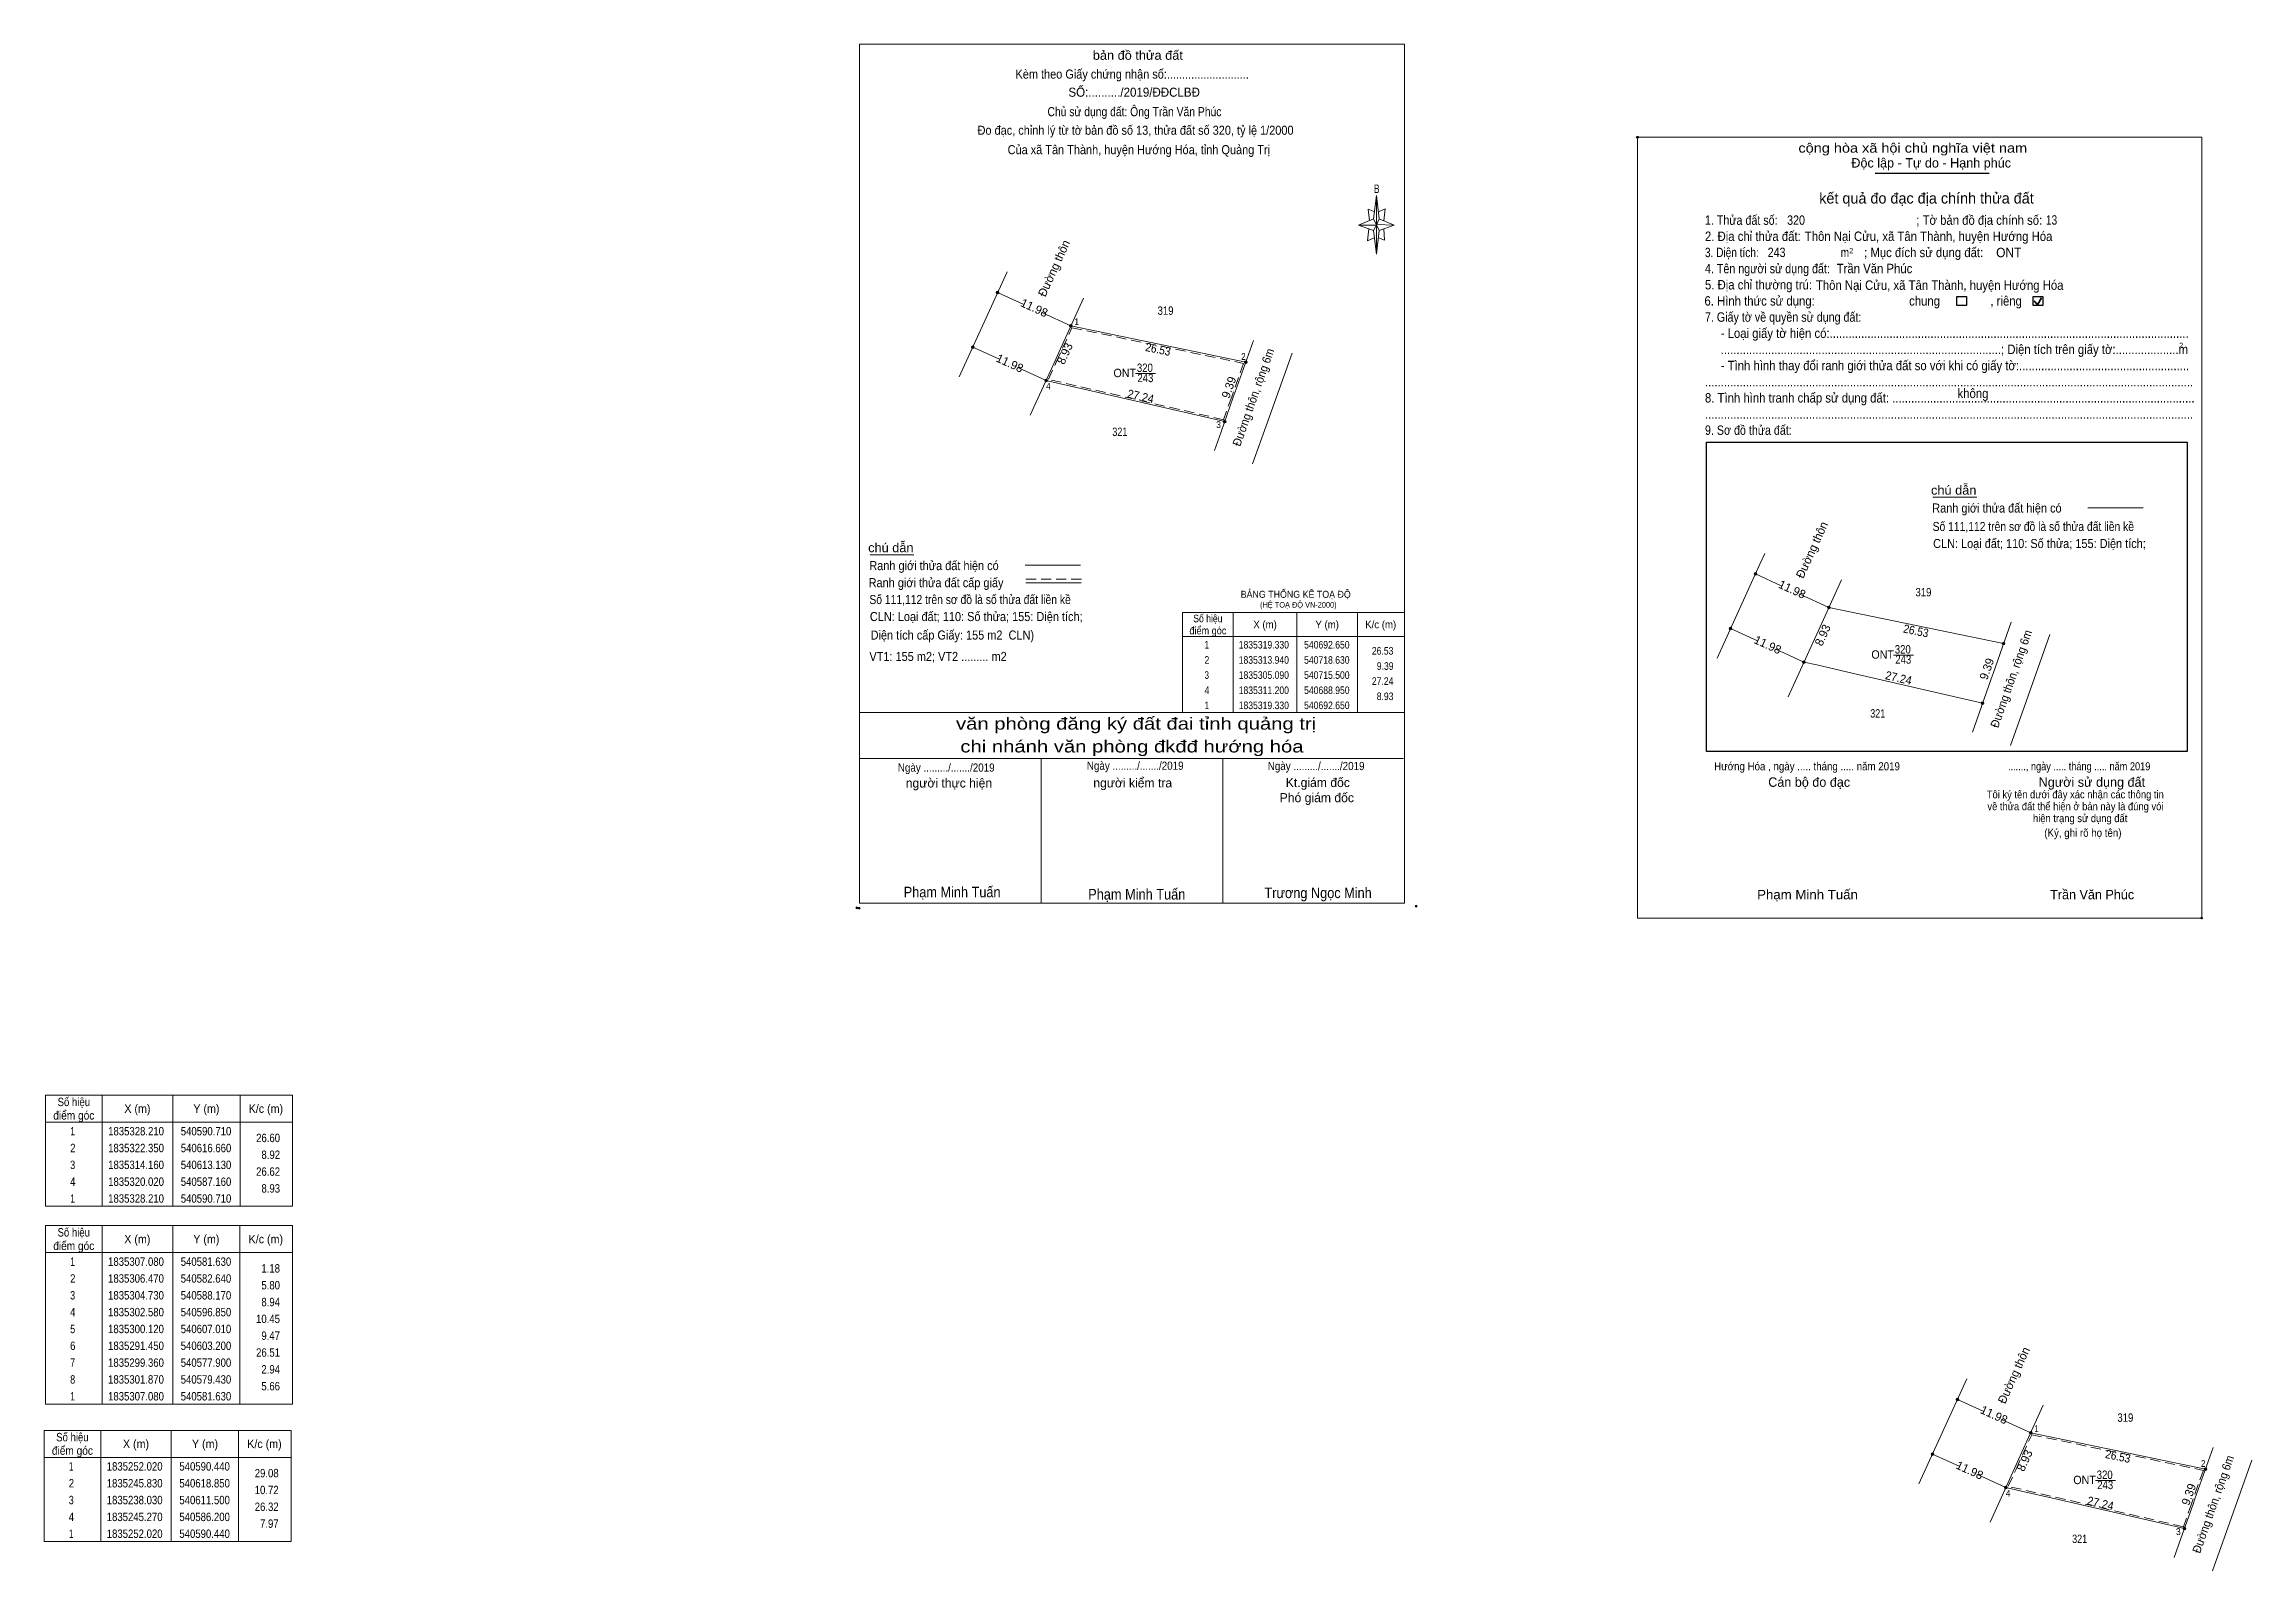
# Model space of a CAD drawing. Header units: metres. Extents: x 540397 to 540845, y 1835203 to 1835526.
# Drawn here: x 540397.4 to 540725.5, y 1835298.8 to 1835525.6 of the extents above; entities that cross this region are included whole.
import ezdxf
from ezdxf.enums import TextEntityAlignment as Align

# ---------------------------------------------------------------- set-up
doc = ezdxf.new("R2010")
doc.units = ezdxf.units.M
doc.header["$LTSCALE"] = 0.5
doc.header["$PDMODE"] = 32
doc.header["$PDSIZE"] = 0.25
doc.linetypes.add('MEDIUM_DASHED', pattern=[4.5, 3, -1.5])
for name, color, linetype, lineweight in [('1', 7, 'MEDIUM_DASHED', 13), ('10', 7, 'Continuous', 13), ('17', 7, 'Continuous', 13), ('5', 7, 'Continuous', 13), ('54', 7, 'Continuous', 13), ('6', 7, 'Continuous', 13), ('63', 7, 'Continuous', 13), ('7', 7, 'Continuous', 25)]:
    doc.layers.add(name, color=color, linetype=linetype, lineweight=lineweight)

msp = doc.modelspace()

# ---------------------------------------------------------------- texts
at = {"layer": '1'}
for s, width, p in [('319', 0.85, (540564.06, 1835485.42)), ('ONT', 0.95, (540558, 1835476.16)), ('320', 0.85, (540560.99, 1835476.93)), ('243', 0.85, (540561.065, 1835475.42)), ('321', 0.8, (540557.27, 1835467.41)), ('319', 0.85, (540676.7, 1835443.59)), ('ONT', 0.95, (540670.64, 1835434.33)), ('320', 0.85, (540673.63, 1835435.1)), ('243', 0.85, (540673.705, 1835433.59)), ('321', 0.8, (540669.91, 1835425.58)), ('319', 0.85, (540706.71, 1835320.96)), ('ONT', 0.95, (540700.65, 1835311.7)), ('320', 0.85, (540703.64, 1835312.47)), ('243', 0.85, (540703.715, 1835310.96)), ('321', 0.8, (540699.92, 1835302.95))]:
    msp.add_text(s, height=1.25, dxfattribs=dict(at, width=width)).set_placement(p, align=Align.CENTER)
for s, height, width, p in [('BẢNG THỐNG KÊ TOẠ ĐỘ ', 1.035, 0.95, (540575.23, 1835443.38)), ('(HỆ TOẠ ĐỘ VN-2000)', 0.837, 0.9, (540578.11, 1835441.92)), ('Hướng Hóa , ngày ..... tháng ..... năm 2019', 1.2, 0.9, (540645.6, 1835417.75)), ('Phạm Minh Tuấn', 1.4, 1.05, (540651.99, 1835398.59))]:
    msp.add_text(s, height=height, dxfattribs=dict(at, width=width)).set_placement(p)
msp.add_text('Trần Văn Phúc', height=1.4, dxfattribs=at).set_placement((540695.53, 1835398.59))
at = {"layer": '5'}
for s, height, width, p in [('bản đồ thửa đất', 1.35, 1.05, (540559.945, 1835523.31)), ('Kèm theo Giấy chứng nhận số:...........................', 1.35, 0.9, (540559.105, 1835520.51)), ('SỐ:........../2019/ĐĐCLBĐ', 1.35, 0.95, (540559.4, 1835517.82)), ('Chủ sử dụng đất: Ông Trần Văn Phúc', 1.35, 0.85, (540559.445, 1835514.93)), ('Đo đạc, chỉnh lý từ tờ bản đồ số 13, thửa đất số 320, tỷ lệ 1/2000 ', 1.35, 0.9, (540559.83, 1835512.17)), ('Của xã Tân Thành, huyện Hướng Hóa, tỉnh Quảng Trị', 1.35, 0.9, (540560.095, 1835509.28)), ('B', 1.24, 0.75, (540595.455, 1835503.53)), ('văn phòng đăng ký đất đai tỉnh quảng trị', 1.8, 1.25, (540559.685, 1835423.79)), ('chi nhánh văn phòng đkđđ hướng hóa', 1.8, 1.25, (540559.07, 1835420.4)), ('Ngày ........./......./2019', 1.215, 0.9, (540531.465, 1835417.55)), ('Ngày ........./......./2019', 1.215, 0.9, (540559.555, 1835417.83)), ('Ngày ........./......./2019', 1.215, 0.9, (540586.445, 1835417.78)), ('Phạm Minh Tuấn', 1.57, 0.9, (540532.345, 1835398.88)), ('Phạm Minh Tuấn', 1.575, 0.9, (540559.785, 1835398.55)), ('Trương Ngọc Minh', 1.57, 0.9, (540586.735, 1835398.76))]:
    msp.add_text(s, height=height, dxfattribs=dict(at, width=width)).set_placement(p, align=Align.CENTER)
for s, p in [('người thực hiện', (540531.87, 1835415.19)), ('người kiểm tra', (540559.185, 1835415.21)), ('Kt.giám đốc', (540586.695, 1835415.26)), ('Phó giám đốc', (540586.545, 1835413.01))]:
    msp.add_text(s, height=1.35, dxfattribs=at).set_placement(p, align=Align.CENTER)
at = {"layer": '54'}
for rotation, p in [(335.532, (540544.2961, 1835485.8917)), (335.489, (540540.6657, 1835477.6602)), (335.532, (540656.9361, 1835444.0617)), (335.489, (540653.3057, 1835435.8302)), (335.532, (540686.9461, 1835321.4317)), (335.489, (540683.3157, 1835313.2002))]:
    msp.add_text('11.98', height=1.25, rotation=rotation, dxfattribs=at).set_placement(p, align=Align.CENTER)
at = {"layer": '6'}
for s, height, width, p in [('ONT', 1.4, 0.95, (540687.51, 1835493.98)), ('Trần Văn Phúc', 1.4, 0.9, (540663.81, 1835491.6)), ('chú dẫn', 1.35, 1.05, (540677.83, 1835458.7)), ('Ranh giới thửa đất hiện có ', 1.35, 0.9, (540678.01, 1835456.04)), ('Số 111,112 trên sơ đồ là số thửa đất liền kề', 1.35, 0.85, (540678.07, 1835453.3)), ('chú dẫn', 1.35, 1.05, (540519.86, 1835450.15)), ('CLN: Loại đất; 110: Số thửa; 155: Diện tích;', 1.35, 0.9, (540678.14, 1835450.77)), ('Ranh giới thửa đất hiện có ', 1.35, 0.9, (540520.04, 1835447.49)), ('Ranh giới thửa đất cấp giấy', 1.35, 0.9, (540519.94, 1835444.95)), ('Số 111,112 trên sơ đồ là số thửa đất liền kề', 1.35, 0.85, (540520.05, 1835442.45)), ('CLN: Loại đất; 110: Số thửa; 155: Diện tích;', 1.35, 0.9, (540520.12, 1835439.92)), ('Diện tích cấp Giấy: 155 m2  CLN)', 1.35, 0.9, (540520.23, 1835437.17)), ('VT1: 155 m2; VT2 ......... m2', 1.35, 0.9, (540520.05, 1835433.99))]:
    msp.add_text(s, height=height, dxfattribs=dict(at, width=width)).set_placement(p)
at = {"layer": '63'}
for s, rotation, p in [('Đường thôn', 65.53, (540548.0531, 1835492.0761)), ('8.93', 65.53, (540549.6554, 1835479.4061)), ('9.39', 70.523, (540574.0682, 1835474.4316)), ('Đường thôn', 65.53, (540660.6931, 1835450.2461)), ('8.93', 65.53, (540662.2954, 1835437.5761)), ('9.39', 70.523, (540686.7082, 1835432.6016)), ('Đường thôn', 65.53, (540690.7031, 1835327.6161)), ('8.93', 65.53, (540692.3054, 1835314.9461)), ('9.39', 70.523, (540716.7182, 1835309.9716))]:
    msp.add_text(s, height=1.25, rotation=rotation, dxfattribs=at).set_placement(p, align=Align.CENTER)
for s, height, width, p in [(' 1', 1, 0.9, (540551.19, 1835483.91)), (' 2', 1, 0.9, (540575.97, 1835478.73)), (' 4', 1, 0.95, (540547, 1835474.31)), (' 3', 1, 0.95, (540572.29, 1835468.61)), ('26.53', 1.125, 0.85, (540597.93, 1835434.94)), ('27.24', 1.125, 0.85, (540597.93, 1835430.44)), ('9.39', 1.125, 0.85, (540597.95, 1835432.68)), ('8.93', 1.125, 0.85, (540597.94, 1835428.18)), ('26.60', 1.25, 0.85, (540432.46, 1835362.51)), ('26.62', 1.25, 0.85, (540432.46, 1835357.51)), ('8.92', 1.25, 0.85, (540432.46, 1835360.01)), ('8.93', 1.25, 0.85, (540432.46, 1835355.01)), ('1.18', 1.25, 0.85, (540432.45, 1835343.13)), ('5.80', 1.25, 0.85, (540432.45, 1835340.63)), ('8.94', 1.25, 0.85, (540432.45, 1835338.13)), ('10.45', 1.25, 0.85, (540432.45, 1835335.63)), ('9.47', 1.25, 0.85, (540432.45, 1835333.13)), ('26.51', 1.25, 0.85, (540432.45, 1835330.63)), ('2.94', 1.25, 0.85, (540432.45, 1835328.13)), ('5.66', 1.25, 0.85, (540432.45, 1835325.63)), (' 1', 1, 0.9, (540693.84, 1835319.45)), ('29.08', 1.25, 0.85, (540432.25, 1835312.71)), (' 2', 1, 0.9, (540718.62, 1835314.27)), ('10.72', 1.25, 0.85, (540432.25, 1835310.21)), (' 4', 1, 0.95, (540689.65, 1835309.85)), ('26.32', 1.25, 0.85, (540432.25, 1835307.71)), ('7.97', 1.25, 0.85, (540432.25, 1835305.21)), (' 3', 1, 0.95, (540714.94, 1835304.15))]:
    msp.add_text(s, height=height, dxfattribs=dict(at, width=width)).set_placement(p, align=Align.RIGHT)
for s, rotation, width, p in [('26.53', 348.279, 0.9, (540562.828, 1835479.6824)), ('Đường thôn, rộng 6m', 70.523, 0.95, (540577.6962, 1835472.9716)), ('27.24', 347.04, 0.95, (540560.2298, 1835472.7005)), ('26.53', 348.279, 0.9, (540675.468, 1835437.8524)), ('Đường thôn, rộng 6m', 70.523, 0.95, (540690.3362, 1835431.1416)), ('27.24', 347.04, 0.95, (540672.8698, 1835430.8705)), ('26.53', 348.279, 0.9, (540705.478, 1835315.2224)), ('Đường thôn, rộng 6m', 70.523, 0.95, (540720.3462, 1835308.5116)), ('27.24', 347.04, 0.95, (540702.8798, 1835308.2405))]:
    msp.add_text(s, height=1.25, rotation=rotation, dxfattribs=dict(at, width=width)).set_placement(p, align=Align.CENTER)
for s, height, width, p in [('Số hiệu', 1.125, 0.85, (540570.35, 1835439.75)), ('điểm góc', 1.125, 0.9, (540570.355, 1835437.95)), ('X (m)', 1.125, 0.95, (540578.855, 1835438.85)), ('Y (m)', 1.125, 0.95, (540588.085, 1835438.85)), ('K/c (m)', 1.125, 0.95, (540596.04, 1835438.85)), (' 2', 1.125, 0.85, (540570.035, 1835433.58)), (' 1', 1.125, 0.75, (540570.035, 1835435.84)), ('1835319.330', 1.125, 0.85, (540578.67, 1835435.84)), ('1835313.940', 1.125, 0.85, (540578.67, 1835433.58)), ('540692.650', 1.125, 0.85, (540588.035, 1835435.84)), ('540718.630', 1.125, 0.85, (540588.035, 1835433.58)), (' 3', 1.125, 0.8, (540570.025, 1835431.34)), ('1835305.090', 1.125, 0.85, (540578.67, 1835431.34)), ('540715.500', 1.125, 0.85, (540588.035, 1835431.34)), (' 4', 1.125, 0.85, (540570.035, 1835429.08)), (' 1', 1.125, 0.75, (540570.035, 1835426.84)), ('1835311.200', 1.125, 0.85, (540578.67, 1835429.08)), ('1835319.330', 1.125, 0.85, (540578.67, 1835426.84)), ('540688.950', 1.125, 0.85, (540588.035, 1835429.08)), ('540692.650', 1.125, 0.85, (540588.035, 1835426.84)), ('Số hiệu', 1.25, 0.85, (540401.81, 1835367.86)), ('điểm góc', 1.25, 0.9, (540401.81, 1835365.86)), ('X (m)', 1.25, 0.95, (540411.26, 1835366.86)), ('Y (m)', 1.25, 0.95, (540421.515, 1835366.86)), ('K/c (m)', 1.25, 0.95, (540430.355, 1835366.86)), (' 2', 1.25, 0.85, (540401.465, 1835361.01)), (' 1', 1.25, 0.75, (540401.46, 1835363.51)), ('1835328.210', 1.25, 0.85, (540411.06, 1835363.51)), ('1835322.350', 1.25, 0.85, (540411.06, 1835361.01)), ('540590.710', 1.25, 0.85, (540421.46, 1835363.51)), ('540616.660', 1.25, 0.85, (540421.46, 1835361.01)), (' 3', 1.25, 0.8, (540401.455, 1835358.51)), ('1835314.160', 1.25, 0.85, (540411.06, 1835358.51)), ('540613.130', 1.25, 0.85, (540421.46, 1835358.51)), (' 4', 1.25, 0.85, (540401.46, 1835356.01)), ('1835320.020', 1.25, 0.85, (540411.06, 1835356.01)), ('540587.160', 1.25, 0.85, (540421.46, 1835356.01)), (' 1', 1.25, 0.75, (540401.46, 1835353.51)), ('1835328.210', 1.25, 0.85, (540411.06, 1835353.51)), ('540590.710', 1.25, 0.85, (540421.46, 1835353.51)), ('Số hiệu', 1.25, 0.85, (540401.8, 1835348.48)), ('điểm góc', 1.25, 0.9, (540401.8, 1835346.48)), ('X (m)', 1.25, 0.95, (540411.25, 1835347.48)), ('Y (m)', 1.25, 0.95, (540421.505, 1835347.48)), ('K/c (m)', 1.25, 0.95, (540430.345, 1835347.48)), (' 2', 1.25, 0.85, (540401.455, 1835341.63)), (' 1', 1.25, 0.75, (540401.45, 1835344.13)), ('1835307.080', 1.25, 0.85, (540411.05, 1835344.13)), ('1835306.470', 1.25, 0.85, (540411.05, 1835341.63)), ('540581.630', 1.25, 0.85, (540421.45, 1835344.13)), ('540582.640', 1.25, 0.85, (540421.45, 1835341.63)), (' 3', 1.25, 0.8, (540401.445, 1835339.13)), ('1835304.730', 1.25, 0.85, (540411.05, 1835339.13)), ('540588.170', 1.25, 0.85, (540421.45, 1835339.13)), (' 4', 1.25, 0.85, (540401.45, 1835336.63)), ('1835302.580', 1.25, 0.85, (540411.05, 1835336.63)), ('540596.850', 1.25, 0.85, (540421.45, 1835336.63)), (' 5', 1.25, 0.8, (540401.455, 1835334.13)), (' 6', 1.25, 0.85, (540401.455, 1835331.63)), ('1835300.120', 1.25, 0.85, (540411.05, 1835334.13)), ('1835291.450', 1.25, 0.85, (540411.05, 1835331.63)), ('540607.010', 1.25, 0.85, (540421.45, 1835334.13)), ('540603.200', 1.25, 0.85, (540421.45, 1835331.63)), (' 7', 1.25, 0.8, (540401.455, 1835329.13)), ('1835299.360', 1.25, 0.85, (540411.05, 1835329.13)), ('540577.900', 1.25, 0.85, (540421.45, 1835329.13)), (' 8', 1.25, 0.8, (540401.455, 1835326.63)), ('1835301.870', 1.25, 0.85, (540411.05, 1835326.63)), ('540579.430', 1.25, 0.85, (540421.45, 1835326.63)), (' 1', 1.25, 0.75, (540401.45, 1835324.13)), ('1835307.080', 1.25, 0.85, (540411.05, 1835324.13)), ('540581.630', 1.25, 0.85, (540421.45, 1835324.13)), ('Số hiệu', 1.25, 0.85, (540401.6, 1835318.06)), ('điểm góc', 1.25, 0.9, (540401.6, 1835316.06)), ('X (m)', 1.25, 0.95, (540411.05, 1835317.06)), ('Y (m)', 1.25, 0.95, (540421.305, 1835317.06)), ('K/c (m)', 1.25, 0.95, (540430.145, 1835317.06)), (' 1', 1.25, 0.75, (540401.25, 1835313.71)), ('1835252.020', 1.25, 0.85, (540410.85, 1835313.71)), ('540590.440', 1.25, 0.85, (540421.25, 1835313.71)), (' 3', 1.25, 0.8, (540401.245, 1835308.71)), (' 2', 1.25, 0.85, (540401.255, 1835311.21)), ('1835245.830', 1.25, 0.85, (540410.85, 1835311.21)), ('1835238.030', 1.25, 0.85, (540410.85, 1835308.71)), ('540618.850', 1.25, 0.85, (540421.25, 1835311.21)), ('540611.500', 1.25, 0.85, (540421.25, 1835308.71)), (' 4', 1.25, 0.85, (540401.25, 1835306.21)), ('1835245.270', 1.25, 0.85, (540410.85, 1835306.21)), ('540586.200', 1.25, 0.85, (540421.25, 1835306.21)), (' 1', 1.25, 0.75, (540401.25, 1835303.71)), ('1835252.020', 1.25, 0.85, (540410.85, 1835303.71)), ('540590.440', 1.25, 0.85, (540421.25, 1835303.71))]:
    msp.add_text(s, height=height, dxfattribs=dict(at, width=width)).set_placement(p, align=Align.CENTER)
at = {"layer": '7'}
for s, height, width, p in [('cộng hòa xã hội chủ nghĩa việt nam', 1.4, 1.15, (540658.12, 1835509.51)), ('1. Thửa đất số:', 1.4, 0.85, (540644.23, 1835498.79)), ('320', 1.4, 0.85, (540656.44, 1835498.79)), ('; Tờ bản đồ địa chính số:', 1.4, 0.9, (540675.64, 1835498.79)), ('13', 1.4, 0.8, (540694.91, 1835498.81)), ('2. Địa chỉ thửa đất:', 1.4, 0.9, (540644.23, 1835496.39)), ('Thôn Nại Cửu, xã Tân Thành, huyện Hướng Hóa', 1.4, 0.9, (540659.07, 1835496.39)), ('3. Diện tích:', 1.4, 0.8, (540644.23, 1835493.99)), ('243', 1.4, 0.85, (540653.55, 1835494)), ('m', 1.4, 0.8, (540664.41, 1835493.99)), ('2', 0.7999, 0.8, (540665.67, 1835494.55)), ('; Mục đích sử dụng đất:', 1.4, 0.9, (540667.88, 1835493.99)), ('4. Tên người sử dụng đất:', 1.4, 0.85, (540644.23, 1835491.59)), ('5. Địa chỉ thường trú:', 1.4, 0.9, (540644.23, 1835489.19)), ('Thôn Nại Cửu, xã Tân Thành, huyện Hướng Hóa', 1.4, 0.9, (540660.72, 1835489.13)), ('6. Hình thức sử dụng:', 1.4, 0.9, (540644.15, 1835486.79)), ('chung                , riêng', 1.4, 0.9, (540674.57, 1835486.79)), ('7. Giấy tờ về quyền sử dụng đất:', 1.4, 0.85, (540644.23, 1835484.39)), ('     - Loại giấy tờ hiện có:..................................................................................................................', 1.4, 0.9, (540644.23, 1835481.99)), ('     .........................................................................................; Diện tích trên giấy tờ:....................m', 1.4, 0.9, (540644.23, 1835479.59)), ('2', 0.7999, 0.8, (540714.71, 1835480.47)), ('     - Tình hình thay đổi ranh giới thửa đất so với khi có giấy tờ:......................................................', 1.4, 0.9, (540644.23, 1835477.19)), ('8. Tình hình tranh chấp sử dụng đất: ................................................................................................', 1.4, 0.9, (540644.23, 1835472.39)), ('...........................................................................................................................................................', 1.4, 0.9, (540644.23, 1835474.79)), ('không', 1.4, 0.9, (540681.77, 1835473.05)), ('9. Sơ đồ thửa đất:', 1.4, 0.85, (540644.23, 1835467.59)), ('...........................................................................................................................................................', 1.4, 0.9, (540644.23, 1835469.99)), ('......., ngày ..... tháng ..... năm 2019', 1.2, 0.85, (540689.27, 1835417.75)), ('(Ký, ghi rõ họ tên)', 1.2, 0.9, (540694.66, 1835407.87))]:
    msp.add_text(s, height=height, dxfattribs=dict(at, width=width)).set_placement(p)
for s, p in [('Độc lập - Tự do - Hạnh phúc', (540665.99, 1835507.3)), ('Cán bộ đo đạc', (540653.63, 1835415.3)), ('Người sử dụng đất', (540693.83, 1835415.3))]:
    msp.add_text(s, height=1.4, dxfattribs=at).set_placement(p)
for s, height, p in [('kết quả đo đạc địa chính thửa đất', 1.6, (540677.155, 1835501.95)), ('.', 0.4001, (540718.0637, 1835395.59))]:
    msp.add_text(s, height=height, dxfattribs=at).set_placement(p, align=Align.CENTER)
at = {"layer": '7', "width": 0.9}
for s, p in [('Tôi ký tên dưới đây xác nhận các thông tin', (540699.275, 1835413.59)), ('về thửa đất thể hiện ở bản này là đúng vói', (540699.29, 1835411.82)), ('hiện trạng sử dụng đất', (540699.995, 1835410.05))]:
    msp.add_text(s, height=1.157, dxfattribs=at).set_placement(p, align=Align.CENTER)

# ---------------------------------------------------------------- hatches: boundary and pattern name
at = {"layer": '54'}
for points in [[(540539.3, 1835488.75, 1), (540538.9, 1835488.75, 1)], [(540550.2, 1835483.79, 1), (540549.8, 1835483.79, 1)], [(540535.6, 1835480.63, 1), (540535.2, 1835480.63, 1)], [(540576.18, 1835478.4, 1), (540575.78, 1835478.4, 1)], [(540546.5, 1835475.66, 1), (540546.1, 1835475.66, 1)], [(540573.05, 1835469.55, 1), (540572.65, 1835469.55, 1)], [(540651.94, 1835446.92, 1), (540651.54, 1835446.92, 1)], [(540662.84, 1835441.96, 1), (540662.44, 1835441.96, 1)], [(540648.24, 1835438.8, 1), (540647.84, 1835438.8, 1)], [(540688.82, 1835436.57, 1), (540688.42, 1835436.57, 1)], [(540659.14, 1835433.83, 1), (540658.74, 1835433.83, 1)], [(540685.69, 1835427.72, 1), (540685.29, 1835427.72, 1)], [(540681.95, 1835324.29, 1), (540681.55, 1835324.29, 1)], [(540692.85, 1835319.33, 1), (540692.45, 1835319.33, 1)], [(540678.25, 1835316.17, 1), (540677.85, 1835316.17, 1)], [(540718.83, 1835313.94, 1), (540718.43, 1835313.94, 1)], [(540689.15, 1835311.2, 1), (540688.75, 1835311.2, 1)], [(540715.7, 1835305.09, 1), (540715.3, 1835305.09, 1)]]:
    msp.add_hatch(color=256, dxfattribs=at).paths.add_polyline_path(points)
at = {"layer": '63'}
for points in [[(540550.2, 1835483.79, 1), (540549.8, 1835483.79, 1)], [(540576.18, 1835478.4, 1), (540575.78, 1835478.4, 1)], [(540546.5, 1835475.66, 1), (540546.1, 1835475.66, 1)], [(540573.05, 1835469.55, 1), (540572.65, 1835469.55, 1)], [(540662.84, 1835441.96, 1), (540662.44, 1835441.96, 1)], [(540688.82, 1835436.57, 1), (540688.42, 1835436.57, 1)], [(540659.14, 1835433.83, 1), (540658.74, 1835433.83, 1)], [(540685.69, 1835427.72, 1), (540685.29, 1835427.72, 1)], [(540692.85, 1835319.33, 1), (540692.45, 1835319.33, 1)], [(540718.83, 1835313.94, 1), (540718.43, 1835313.94, 1)], [(540689.15, 1835311.2, 1), (540688.75, 1835311.2, 1)], [(540715.7, 1835305.09, 1), (540715.3, 1835305.09, 1)]]:
    msp.add_hatch(color=256, dxfattribs=at).paths.add_polyline_path(points)

# ---------------------------------------------------------------- linework, layer by layer
at = {"layer": '1'}
for points in [[(540547.82, 1835478.4), (540550.14, 1835483.5), (540575.65, 1835478.21), (540573.89, 1835473.25)], [(540573.89, 1835473.25), (540572.69, 1835469.84), (540546.65, 1835475.84), (540547.82, 1835478.4)], [(540690.47, 1835313.94), (540692.79, 1835319.04), (540718.3, 1835313.75), (540716.54, 1835308.79)], [(540716.54, 1835308.79), (540715.34, 1835305.38), (540689.3, 1835311.38), (540690.47, 1835313.94)]]:
    msp.add_lwpolyline(points, dxfattribs=at)
at = {"layer": '10'}
for p, q in [((540533.39, 1835476.22), (540539.76, 1835490.19)), ((540539.76, 1835490.19), (540540.5, 1835491.81)), ((540551.86, 1835487.87), (540548.2, 1835479.83)), ((540550, 1835483.79), (540575.98, 1835478.4)), ((540577.11, 1835481.6), (540574.41, 1835473.97)), ((540547.6, 1835478.5), (540543.95, 1835470.49)), ((540548.2, 1835479.83), (540547.6, 1835478.5)), ((540579.02, 1835468.95), (540582.86, 1835479.74)), ((540546.3, 1835475.66), (540548.2, 1835475.23)), ((540548.2, 1835475.23), (540553.66, 1835473.97)), ((540553.66, 1835473.97), (540572.85, 1835469.55)), ((540574.41, 1835473.97), (540574.13, 1835473.18)), ((540574.13, 1835473.18), (540572.32, 1835468.06)), ((540572.32, 1835468.06), (540571.33, 1835465.27)), ((540577, 1835463.28), (540579.02, 1835468.95)), ((540646.03, 1835434.39), (540652.4, 1835448.36)), ((540652.4, 1835448.36), (540653.14, 1835449.98)), ((540664.5, 1835446.04), (540660.84, 1835438)), ((540662.64, 1835441.96), (540688.62, 1835436.57)), ((540660.84, 1835438), (540660.24, 1835436.67)), ((540689.75, 1835439.77), (540687.05, 1835432.14)), ((540691.66, 1835427.12), (540695.5, 1835437.91)), ((540660.24, 1835436.67), (540656.59, 1835428.66)), ((540658.94, 1835433.83), (540660.84, 1835433.4)), ((540660.84, 1835433.4), (540666.3, 1835432.14)), ((540666.3, 1835432.14), (540685.49, 1835427.72)), ((540684.96, 1835426.23), (540683.97, 1835423.44)), ((540689.64, 1835421.45), (540691.66, 1835427.12)), ((540682.41, 1835325.73), (540683.15, 1835327.35)), ((540676.04, 1835311.76), (540682.41, 1835325.73)), ((540694.51, 1835323.41), (540690.85, 1835315.37)), ((540692.65, 1835319.33), (540718.63, 1835313.94)), ((540719.76, 1835317.14), (540717.06, 1835309.51)), ((540690.25, 1835314.04), (540686.6, 1835306.03)), ((540690.85, 1835315.37), (540690.25, 1835314.04)), ((540721.67, 1835304.49), (540725.51, 1835315.28)), ((540688.95, 1835311.2), (540690.85, 1835310.77)), ((540690.85, 1835310.77), (540696.31, 1835309.51)), ((540696.31, 1835309.51), (540715.5, 1835305.09)), ((540716.78, 1835308.72), (540714.97, 1835303.6)), ((540717.06, 1835309.51), (540716.78, 1835308.72)), ((540714.97, 1835303.6), (540713.98, 1835300.81)), ((540719.65, 1835298.82), (540721.67, 1835304.49))]:
    msp.add_line(p, q, dxfattribs=at)
msp.add_lwpolyline([(540687.05, 1835432.14), (540686.77, 1835431.35), (540684.96, 1835426.23)], dxfattribs=at)
at = {"layer": '17'}
for p, q in [((540678.11, 1835458.33), (540684.63, 1835458.33)), ((540520.14, 1835449.78), (540526.66, 1835449.78))]:
    msp.add_line(p, q, dxfattribs=at)
at = {"layer": '5'}
for p, q in [((540594.98, 1835499.66), (540595.43, 1835503.17)), ((540594.98, 1835497.95), (540592.73, 1835498.76)), ((540595.79, 1835497.95), (540595.43, 1835494.44)), ((540596.6, 1835496.51), (540595.7, 1835496.87)), ((540595.79, 1835499.66), (540598.04, 1835498.76)), ((540596.51, 1835498.22), (540596.6, 1835496.51)), ((540518.6, 1835426.36), (540599.6, 1835426.36)), ((540518.6, 1835419.52), (540599.42, 1835419.52)), ((540518.6, 1835419.52), (540599.42, 1835419.52)), ((540518.6, 1835419.52), (540599.42, 1835419.52)), ((540545.6, 1835398.01), (540545.6, 1835419.52)), ((540572.6, 1835398.01), (540572.6, 1835419.52))]:
    msp.add_line(p, q, dxfattribs=at)
for points in [[(540518.6, 1835525.63), (540599.6, 1835525.63), (540599.6, 1835398.01), (540518.6, 1835398.01)], [(540595.43, 1835503.17), (540595.79, 1835499.66), (540595.43, 1835498.76)], [(540595.43, 1835498.76), (540592.73, 1835498.76), (540594.98, 1835499.66), (540595.79, 1835497.95), (540598.04, 1835498.76), (540595.43, 1835498.85)], [(540595.43, 1835498.76), (540595.43, 1835494.44), (540594.98, 1835497.95)]]:
    msp.add_lwpolyline(points, close=True, dxfattribs=at)
for points in [[(540595.16, 1835500.74), (540594.17, 1835501.1), (540594.35, 1835499.39)], [(540595.7, 1835500.74), (540596.69, 1835501.19), (540596.51, 1835499.39)], [(540595.43, 1835498.76), (540594.98, 1835499.66), (540592.73, 1835498.76)], [(540594.26, 1835498.22), (540594.08, 1835496.42), (540595.07, 1835496.87)], [(540595.43, 1835498.76), (540595.79, 1835497.95), (540598.04, 1835498.76)], [(540599.6, 1835398.01), (540518.6, 1835398.01), (540518.6, 1835419.52)]]:
    msp.add_lwpolyline(points, dxfattribs=at)
for p in [(540518.17, 1835397.32), (540518.53, 1835397.26)]:
    msp.add_point(p, dxfattribs=at)
at = {"layer": '54'}
for p, q in [((540539.1, 1835488.75), (540542.92, 1835487.01)), ((540545.67, 1835485.76), (540550, 1835483.79)), ((540535.4, 1835480.63), (540539.38, 1835478.81)), ((540542.1, 1835477.57), (540546.3, 1835475.66)), ((540651.74, 1835446.92), (540655.56, 1835445.18)), ((540658.31, 1835443.93), (540662.64, 1835441.96)), ((540648.04, 1835438.8), (540652.02, 1835436.98)), ((540654.74, 1835435.74), (540658.94, 1835433.83)), ((540681.75, 1835324.29), (540685.57, 1835322.55)), ((540688.32, 1835321.3), (540692.65, 1835319.33)), ((540678.05, 1835316.17), (540682.03, 1835314.35)), ((540684.75, 1835313.11), (540688.95, 1835311.2))]:
    msp.add_line(p, q, dxfattribs=at)
for centre in [(540539.1, 1835488.75), (540550, 1835483.79), (540535.4, 1835480.63), (540575.98, 1835478.4), (540546.3, 1835475.66), (540572.85, 1835469.55), (540651.74, 1835446.92), (540662.64, 1835441.96), (540648.04, 1835438.8), (540688.62, 1835436.57), (540658.94, 1835433.83), (540685.49, 1835427.72), (540681.75, 1835324.29), (540692.65, 1835319.33), (540678.05, 1835316.17), (540718.63, 1835313.94), (540688.95, 1835311.2), (540715.5, 1835305.09)]:
    msp.add_circle(centre, 0.2, dxfattribs=at)
at = {"layer": '6'}
for p, q in [((540701.15, 1835456.77), (540709.38, 1835456.77)), ((540543.18, 1835448.22), (540551.41, 1835448.22)), ((540543.31, 1835445.58), (540551.54, 1835445.58))]:
    msp.add_line(p, q, dxfattribs=at)
at = {"layer": '6', "linetype": 'MEDIUM_DASHED'}
msp.add_line((540543.31, 1835446.14), (540551.59, 1835446.14), dxfattribs=at)
at = {"layer": '6'}
msp.add_point((540601.3, 1835397.56), dxfattribs=at)
at = {"layer": '63'}
for p, q in [((540559.61, 1835476.68), (540562.58, 1835476.68)), ((540574.13, 1835441.21), (540574.13, 1835426.36)), ((540583.58, 1835441.21), (540583.58, 1835426.36)), ((540592.58, 1835441.21), (540592.58, 1835426.36)), ((540566.57, 1835437.61), (540599.6, 1835437.61)), ((540672.25, 1835434.85), (540675.22, 1835434.85)), ((540406.01, 1835369.48), (540406.01, 1835352.98)), ((540416.51, 1835369.48), (540416.51, 1835352.98)), ((540426.51, 1835369.48), (540426.51, 1835352.98)), ((540397.61, 1835365.48), (540434.31, 1835365.48)), ((540406, 1835350.1), (540406, 1835323.6)), ((540416.5, 1835350.1), (540416.5, 1835323.6)), ((540426.5, 1835350.1), (540426.5, 1835323.6)), ((540397.6, 1835346.1), (540434.3, 1835346.1)), ((540405.8, 1835319.68), (540405.8, 1835303.18)), ((540416.3, 1835319.68), (540416.3, 1835303.18)), ((540426.3, 1835319.68), (540426.3, 1835303.18)), ((540397.4, 1835315.68), (540434.1, 1835315.68)), ((540702.26, 1835312.22), (540705.23, 1835312.22))]:
    msp.add_line(p, q, dxfattribs=at)
for points in [[(540566.57, 1835441.21), (540599.6, 1835441.21), (540599.6, 1835426.36), (540566.57, 1835426.36)], [(540397.61, 1835369.48), (540434.31, 1835369.48), (540434.31, 1835352.98), (540397.61, 1835352.98)], [(540397.6, 1835350.1), (540434.3, 1835350.1), (540434.3, 1835323.6), (540397.6, 1835323.6)], [(540397.4, 1835319.68), (540434.1, 1835319.68), (540434.1, 1835303.18), (540397.4, 1835303.18)]]:
    msp.add_lwpolyline(points, close=True, dxfattribs=at)
for centre in [(540550, 1835483.79), (540575.98, 1835478.4), (540546.3, 1835475.66), (540572.85, 1835469.55), (540662.64, 1835441.96), (540688.62, 1835436.57), (540658.94, 1835433.83), (540685.49, 1835427.72), (540692.65, 1835319.33), (540718.63, 1835313.94), (540688.95, 1835311.2), (540715.5, 1835305.09)]:
    msp.add_circle(centre, 0.2, dxfattribs=at)
at = {"layer": '7'}
for p, q in [((540669.52, 1835506.48), (540686.48, 1835506.48)), ((540644.48, 1835466.48), (540715.88, 1835466.48)), ((540715.88, 1835466.48), (540715.88, 1835420.52))]:
    msp.add_line(p, q, dxfattribs=at)
at = {"layer": '7', "lineweight": 35}
for p, q in [((540693.18, 1835487.52), (540693.65, 1835486.9)), ((540693.65, 1835486.9), (540694.23, 1835487.94))]:
    msp.add_line(p, q, dxfattribs=at)
at = {"layer": '7', "lineweight": 13}
msp.add_lwpolyline([(540634.2, 1835511.8), (540718.07, 1835511.8), (540718.07, 1835395.8), (540634.2, 1835395.8)], close=True, dxfattribs=at)
at = {"layer": '7'}
for points in [[(540681.66, 1835488.14), (540683.1, 1835488.14), (540683.1, 1835486.79), (540681.66, 1835486.79)], [(540692.99, 1835488.14), (540694.43, 1835488.14), (540694.43, 1835486.79), (540692.99, 1835486.79)]]:
    msp.add_lwpolyline(points, close=True, dxfattribs=at)
msp.add_lwpolyline([(540715.88, 1835420.52), (540644.48, 1835420.52), (540644.48, 1835466.48)], dxfattribs=at)
for p in [(540634.2, 1835511.8), (540718.06, 1835395.8)]:
    msp.add_point(p, dxfattribs=at)

msp.set_redraw_order([(e.dxf.handle, doc.entitydb.next_handle()) for e in msp.query("TEXT MTEXT ATTDEF DIMENSION ARC_DIMENSION")])  # texts and dimensions are drawn at this point

doc.saveas('drawing.dxf')
